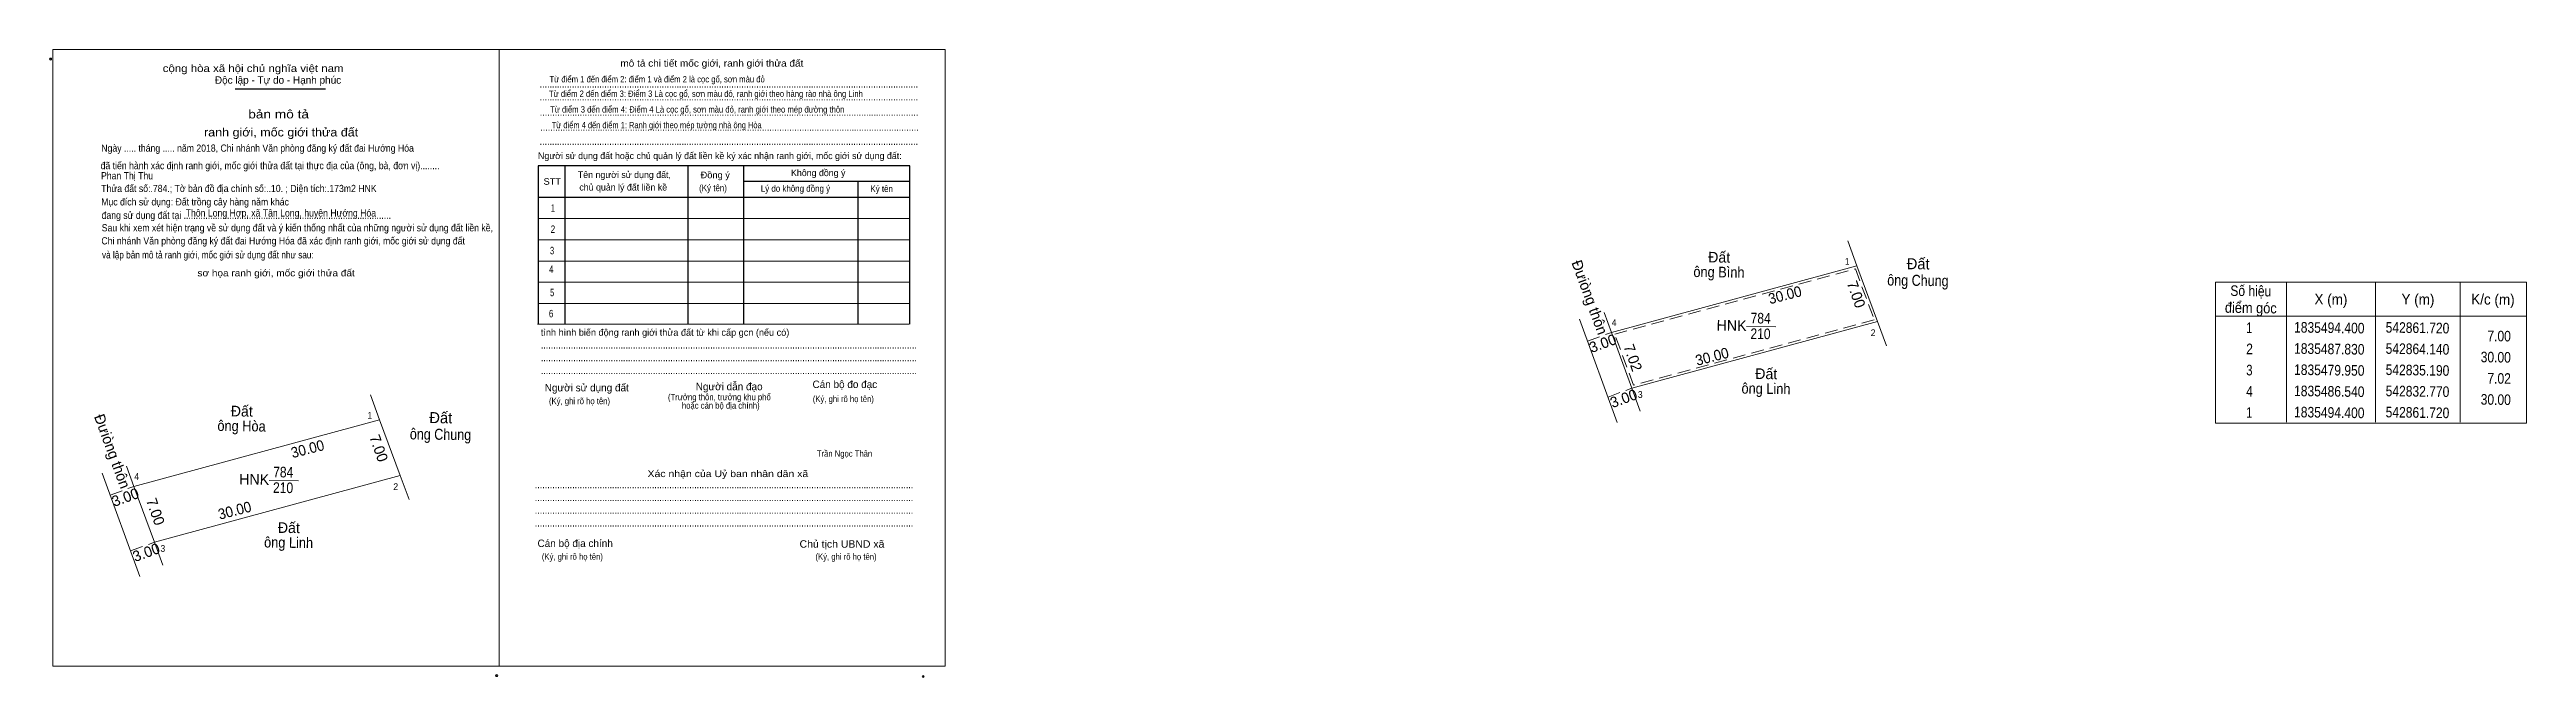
# Model space of a CAD drawing. Header units: metres. Extents: x 542476 to 542941, y 1835206 to 1835520.
# Drawn here: x 542648.7 to 542940.6, y 1835445.8 to 1835519.9 of the extents above; entities that cross this region are included whole.
import ezdxf
from ezdxf.enums import TextEntityAlignment as Align

# ---------------------------------------------------------------- set-up
doc = ezdxf.new("R2010")
doc.units = ezdxf.units.M
doc.header["$LTSCALE"] = 0.5
doc.header["$PDMODE"] = 32
doc.header["$PDSIZE"] = 0.25
doc.linetypes.add('MEDIUM_DASHED', pattern=[4.5, 3, -1.5])
for name, color, linetype, lineweight in [('1', 7, 'Continuous', 13), ('16', 7, 'Continuous', 25), ('2', 7, 'Continuous', 13), ('42', 7, 'Continuous', 13), ('63', 7, 'Continuous', 13)]:
    doc.layers.add(name, color=color, linetype=linetype, lineweight=lineweight)

msp = doc.modelspace()

# ---------------------------------------------------------------- texts
at = {"layer": '1'}
for p in [(542846.9315, 1835486.7359), (542672.7715, 1835468.5759), (542672.7715, 1835468.5759)]:
    msp.add_text('HNK', height=1.25, rotation=359.216, dxfattribs=at).set_placement(p, align=Align.CENTER)
at = {"layer": '1', "width": 0.85}
for s, p in [('784', (542850.3565, 1835487.5935)), ('210', (542850.3365, 1835485.7535)), ('784', (542676.1965, 1835469.4335)), ('784', (542676.1965, 1835469.4335)), ('210', (542676.1765, 1835467.5935)), ('210', (542676.1765, 1835467.5935))]:
    msp.add_text(s, height=1.25, rotation=359.216, dxfattribs=at).set_placement(p, align=Align.CENTER)
at = {"layer": '16'}
for s, width, p in [('Ngày ..... tháng ..... năm 2018, Chi nhánh Văn phòng đăng ký đất đai Hướng Hóa', 0.9, (542654.76, 1835507.86)), (' đã tiến hành xác định ranh giới, mốc giới thửa đất tại thực địa của (ông, bà, đơn vị)........', 0.9, (542654.39, 1835505.8)), ('Phan Thị Thu', 0.9, (542654.72, 1835504.6)), ('Thửa đất số:.784.; Tờ bản đồ địa chính số:..10. ; Diện tích:.173m2 HNK', 0.9, (542654.75, 1835503.1)), ('Mục đích sử dụng: Đất trồng cây hàng năm khác', 0.9, (542654.75, 1835501.52)), ('đang sử dụng đất tại ......................................................................................', 0.9, (542654.79, 1835499.94)), (' Thôn Long Hợp, xã Tân Long, huyện Hướng Hóa', 0.9, (542664.42, 1835500.21)), ('Chi nhánh Văn phòng đăng ký đất đai Hướng Hóa đã xác định ranh giới, mốc giới sử dụng đất', 0.9, (542654.77, 1835496.92)), ('Sau khi xem xét hiện trạng về sử dụng đất và ý kiến thống nhất của những người sử dụng đất liền kề,', 0.9, (542654.81, 1835498.46)), (' và lập bản mô tả ranh giới, mốc giới sử dụng đất như sau:', 0.85, (542654.57, 1835495.27))]:
    msp.add_text(s, height=0.85, dxfattribs=dict(at, width=width)).set_placement(p)
at = {"layer": '2'}
for s, height, width, p in [('cộng hòa xã hội chủ nghĩa việt nam', 0.8779, 1.15, (542662, 1835517.26)), ('........................................................................................................................................................', 0.8779, 0.9, (542706.42, 1835515.42)), ('Từ điểm 2 đến điểm 3: Điểm 3 Là cọc gổ, sơn màu đỏ, ranh giới theo hàng rào nhà ông Linh', 0.75, 0.9, (542707.52, 1835514.33)), ('Từ điểm 1 đến điểm 2: điểm 1 và điểm 2 là cọc gổ, sơn màu đỏ', 0.75, 0.9, (542707.59, 1835516.04)), ('........................................................................................................................................................', 0.8779, 0.9, (542706.42, 1835513.92)), ('........................................................................................................................................................', 0.8779, 0.9, (542706.45, 1835512.1)), ('Từ điểm 3 đến điểm 4: Điểm 4 Là cọc gổ, sơn màu đỏ, ranh giới theo mép đường thôn', 0.75, 0.9, (542707.66, 1835512.48)), ('Từ điểm 4 đến điểm 1: Ranh giới theo mép tường nhà ông Hòa', 0.75, 0.85, (542707.86, 1835510.63)), ('........................................................................................................................................................', 0.8779, 0.9, (542706.42, 1835508.67)), ('........................................................................................................................................................', 0.8779, 0.9, (542706.5, 1835510.33)), ('Đồng ý', 0.7776, 1.05, (542725.4, 1835504.73)), ('STT', 0.7776, 1.05, (542706.89, 1835503.96)), ('(Ký tên)', 0.7776, 0.9, (542725.23, 1835503.2)), ('Lý do không đồng ý', 0.7776, 0.9, (542732.5, 1835503.13)), ('Ký tên', 0.7776, 0.9, (542745.42, 1835503.1)), ('.......................................................................................................................................................', 0.8779, 0.9, (542706.57, 1835484.64)), ('.......................................................................................................................................................', 0.8779, 0.9, (542706.57, 1835483.13)), ('.......................................................................................................................................................', 0.8779, 0.9, (542706.57, 1835481.62)), ('(Ký, ghi rõ họ tên)', 0.7525, 0.9, (542738.63, 1835478.32)), ('(Ký, ghi rõ họ tên)', 0.7525, 0.9, (542707.53, 1835478.07)), ('Trần Ngọc Thân', 0.75, 0.9, (542739.11, 1835471.87)), ('........................................................................................................................................................', 0.8779, 0.9, (542705.86, 1835468.15)), ('........................................................................................................................................................', 0.8779, 0.9, (542705.86, 1835466.64)), ('........................................................................................................................................................', 0.8779, 0.9, (542705.86, 1835465.14)), ('........................................................................................................................................................', 0.8779, 0.9, (542705.86, 1835463.64)), ('Chủ tịch UBND xã', 0.878, 1.05, (542737.07, 1835461.14)), ('(Ký, ghi rõ họ tên)', 0.7525, 0.9, (542706.69, 1835459.71)), ('(Ký, ghi rõ họ tên)', 0.7525, 0.9, (542738.95, 1835459.71))]:
    msp.add_text(s, height=height, dxfattribs=dict(at, width=width)).set_placement(p)
for s, height, width, p in [('mô tả chi tiết mốc giới, ranh giới thửa đất', 0.8026, 1.1, (542726.73, 1835517.9)), ('bản mô tả', 1.003, 1.2, (542675.66, 1835511.79)), ('ranh giới, mốc giới thửa đất', 1.003, 1.1, (542675.955, 1835509.66)), ('1', 0.8779, 0.65, (542707.99, 1835500.78)), ('3', 0.878, 0.75, (542707.895, 1835495.76)), ('2', 0.8779, 0.8, (542707.995, 1835498.28)), ('sơ họa ranh giới, mốc giới thửa đất', 0.8026, 1.1, (542675.365, 1835493.15)), ('4', 0.878, 0.8, (542707.795, 1835493.56)), ('5', 0.878, 0.75, (542707.9, 1835490.81)), ('6', 0.878, 0.8, (542707.785, 1835488.32)), ('(Trưởng thôn, trưởng khu phố', 0.7525, 0.9, (542727.615, 1835478.54)), ('hoặc cán bộ địa chính)', 0.7525, 0.9, (542727.785, 1835477.54)), ('Xác nhận của Uỷ ban nhân dân xã', 0.803, 1.15, (542728.62, 1835469.47))]:
    msp.add_text(s, height=height, dxfattribs=dict(at, width=width)).set_placement(p, align=Align.CENTER)
for s, height, p in [('Độc lập - Tự do - Hạnh phúc', 0.8779, (542668.15, 1835515.88)), ('Người sử dụng đất hoặc chủ quản lý đất liền kề ký xác nhận ranh giới, mốc giới sử dụng đất:', 0.7776, (542706.24, 1835506.99)), ('Tên người sử dụng đất,', 0.7776, (542710.93, 1835504.76)), ('Không đồng ý', 0.7776, (542736.06, 1835504.98)), ('chủ quản lý đất liền kề', 0.7776, (542711.11, 1835503.28)), ('tình hình biến động ranh giới thửa đất từ khi cấp gcn (nếu có)', 0.8026, (542706.57, 1835486.14)), ('Người sử dụng đất', 0.878, (542707.03, 1835479.58)), ('Người dẫn đạo', 0.8775, (542724.83, 1835479.72)), ('Cán bộ đo đạc', 0.876, (542738.6, 1835479.98)), ('Cán bộ địa chính', 0.878, (542706.18, 1835461.22))]:
    msp.add_text(s, height=height, dxfattribs=at).set_placement(p)
at = {"layer": '63'}
for s, height, rotation, p in [('Đưiòng thôn', 1.25, 290.127, (542829.6234, 1835490.4651)), ('Đất', 1.25, 359.216, (542845.4665, 1835494.7838)), ('Đất', 1.3, 359.216, (542868.9261, 1835493.9831)), ('7.00', 1.25, 289.437, (542861.0407, 1835490.8279)), ('3.00', 1.25, 20.065, (542831.9657, 1835484.6609)), ('7.02', 1.25, 289.381, (542834.7174, 1835483.3524)), ('Đất', 1.25, 359.216, (542851.0165, 1835481.0338)), ('3.00', 1.25, 20.065, (542834.4257, 1835478.1609)), ('Đưiòng thôn', 1.25, 290.127, (542655.4634, 1835472.3051)), ('Đưiòng thôn', 1.25, 290.127, (542655.4634, 1835472.3051)), ('Đất', 1.25, 359.216, (542671.3065, 1835476.6238)), ('Đất', 1.3, 359.216, (542694.7661, 1835475.8231)), ('Đất', 1.3, 359.216, (542694.7661, 1835475.8231)), ('7.00', 1.25, 289.437, (542686.8806, 1835472.6679)), ('7.00', 1.25, 289.437, (542686.8807, 1835472.6679)), ('3.00', 1.25, 20.065, (542657.8057, 1835466.5009)), ('3.00', 1.249, 20.065, (542657.8057, 1835466.5009)), ('7.00', 1.25, 289.381, (542660.5591, 1835465.1874)), ('3.00', 1.25, 20.065, (542660.2656, 1835460.0009)), ('3.00', 1.25, 20.065, (542660.2657, 1835460.0009)), ('Đất', 1.25, 359.216, (542676.8565, 1835462.8738)), ('Đất', 1.25, 359.216, (542676.8565, 1835462.8738))]:
    msp.add_text(s, height=height, rotation=rotation, dxfattribs=at).set_placement(p, align=Align.CENTER)
for s, height, rotation, width, p in [('ông Bình', 1.25, 359.216, 0.9, (542845.4415, 1835493.0394)), ('30.00', 1.25, 14.406, 0.95, (542853.3845, 1835490.3518)), ('ông Chung', 1.3, 359.216, 0.85, (542868.8961, 1835492.0293)), ('Số hiệu', 1.25, 359.216, 0.85, (542908.1365, 1835490.8171)), ('X (m)', 1.25, 359.216, 0.95, (542917.5865, 1835489.8236)), ('Y (m)', 1.25, 359.216, 0.95, (542927.8415, 1835489.8236)), ('K/c (m)', 1.25, 359.216, 0.95, (542936.6815, 1835489.8155)), ('điểm góc', 1.25, 359.216, 0.9, (542908.1365, 1835488.819)), (' 2', 1.25, 359.216, 0.85, (542907.7915, 1835483.9719)), (' 1', 1.25, 359.216, 0.75, (542907.7865, 1835486.4728)), ('1835494.400', 1.25, 359.216, 0.85, (542917.3865, 1835486.4715)), ('1835487.830', 1.25, 359.216, 0.85, (542917.3865, 1835483.9715)), ('542861.720', 1.25, 359.216, 0.85, (542927.7865, 1835486.4671)), ('542864.140', 1.25, 359.216, 0.85, (542927.7865, 1835483.9671)), ('30.00', 1.25, 14.443, 0.95, (542844.7941, 1835483.093)), (' 3', 1.25, 359.216, 0.8, (542907.7815, 1835481.4723)), ('1835479.950', 1.25, 359.216, 0.85, (542917.3865, 1835481.4715)), ('542835.190', 1.25, 359.216, 0.85, (542927.7865, 1835481.4671)), ('ông Linh', 1.25, 359.216, 0.9, (542850.9865, 1835479.2893)), (' 4', 1.25, 359.216, 0.85, (542907.7865, 1835478.9718)), ('1835486.540', 1.25, 359.216, 0.85, (542917.3865, 1835478.9715)), ('542832.770', 1.25, 359.216, 0.85, (542927.7865, 1835478.9671)), ('ông Hòa', 1.25, 359.216, 0.9, (542671.2815, 1835474.8818)), (' 1', 1.25, 359.216, 0.75, (542907.7865, 1835476.4728)), ('1835494.400', 1.25, 359.216, 0.85, (542917.3865, 1835476.4715)), ('542861.720', 1.25, 359.216, 0.85, (542927.7865, 1835476.4671)), ('30.00', 1.25, 14.406, 0.95, (542679.2245, 1835472.1918)), ('30.00', 1.25, 14.406, 0.95, (542679.2245, 1835472.1918)), ('ông Chung', 1.3, 359.216, 0.85, (542694.7361, 1835473.8693)), ('ông Chung', 1.3, 359.216, 0.85, (542694.7361, 1835473.8693)), ('30.00', 1.25, 14.443, 0.95, (542670.6341, 1835464.933)), ('30.00', 1.25, 14.443, 0.95, (542670.6341, 1835464.933)), ('ông Linh', 1.25, 359.216, 0.9, (542676.8265, 1835461.1293)), ('ông Linh', 1.25, 359.216, 0.9, (542676.8265, 1835461.1293))]:
    msp.add_text(s, height=height, rotation=rotation, dxfattribs=dict(at, width=width)).set_placement(p, align=Align.CENTER)
for s, height, width, p in [(' 1', 0.8, 0.9, (542860.8291, 1835494.5191)), (' 4', 0.8, 0.95, (542833.3691, 1835487.2985)), (' 2', 0.8, 0.95, (542863.8991, 1835486.0987)), ('7.00', 1.25, 0.85, (542938.7929, 1835485.4714)), ('30.00', 1.25, 0.85, (542938.7929, 1835482.9702)), (' 3', 0.8, 0.95, (542836.4491, 1835478.8085)), ('30.00', 1.25, 0.85, (542938.7929, 1835477.9702)), ('7.02', 1.25, 0.85, (542938.7929, 1835480.4715)), (' 1', 0.8, 0.9, (542686.6691, 1835476.3591)), (' 1', 0.8, 0.9, (542686.6691, 1835476.3591)), (' 4', 0.8, 0.95, (542659.2091, 1835469.1385)), (' 4', 0.8, 0.95, (542659.2091, 1835469.1385)), (' 2', 0.8, 0.95, (542689.7391, 1835467.9387)), (' 2', 0.8, 0.95, (542689.7391, 1835467.9387)), (' 3', 0.8, 0.95, (542662.2891, 1835460.6485)), (' 3', 0.8, 0.95, (542662.2891, 1835460.6485))]:
    msp.add_text(s, height=height, rotation=359.216, dxfattribs=dict(at, width=width)).set_placement(p, align=Align.RIGHT)

# ---------------------------------------------------------------- linework, layer by layer
at = {"layer": '1'}
for points in [[(542861.72, 1835494.4), (542864.14, 1835487.83), (542835.19, 1835479.95), (542832.77, 1835486.54)], [(542687.56, 1835476.24), (542689.98, 1835469.67), (542661.03, 1835461.79), (542658.61, 1835468.38)], [(542687.56, 1835476.24), (542689.98, 1835469.67), (542661.03, 1835461.79), (542658.61, 1835468.38)]]:
    msp.add_lwpolyline(points, close=True, dxfattribs=at)
at = {"layer": '1', "linetype": 'MEDIUM_DASHED'}
msp.add_lwpolyline([(542861.53, 1835494.04), (542863.75, 1835488.03), (542835.38, 1835480.31), (542833.16, 1835486.34)], close=True, dxfattribs=at)
at = {"layer": '2', "lineweight": 25}
for p, q in [((542670.53, 1835515.26), (542681.17, 1835515.26)), ((542709.39, 1835506.19), (542709.39, 1835487.51)), ((542723.9, 1835506.12), (542723.9, 1835487.51)), ((542730.45, 1835506.12), (542730.45, 1835487.51)), ((542706.24, 1835502.48), (542750.06, 1835502.48)), ((542730.45, 1835504.39), (542750.06, 1835504.39)), ((542743.92, 1835504.39), (542743.92, 1835487.51))]:
    msp.add_line(p, q, dxfattribs=at)
at = {"layer": '2'}
for p, q in [((542706.24, 1835499.97), (542750.06, 1835499.97)), ((542706.24, 1835497.47), (542750.06, 1835497.47)), ((542706.24, 1835494.96), (542750.06, 1835494.96)), ((542706.24, 1835492.45), (542750.06, 1835492.45)), ((542706.24, 1835489.94), (542750.06, 1835489.94)), ((542706.17, 1835487.51), (542749.99, 1835487.51))]:
    msp.add_line(p, q, dxfattribs=at)
for points in [[(542649.06, 1835519.92), (542701.66, 1835519.92), (542701.66, 1835447.17), (542649.06, 1835447.17)], [(542701.66, 1835519.92), (542754.25, 1835519.92), (542754.25, 1835447.17), (542701.66, 1835447.17)], [(542701.66, 1835519.92), (542754.25, 1835519.92), (542754.25, 1835447.17), (542701.66, 1835447.17)]]:
    msp.add_lwpolyline(points, close=True, dxfattribs=at)
at = {"layer": '2', "lineweight": 25}
msp.add_lwpolyline([(542750.06, 1835487.51), (542750.06, 1835506.19), (542706.24, 1835506.19), (542706.24, 1835487.51)], dxfattribs=at)
at = {"layer": '2'}
for p in [(542648.78, 1835518.79), (542701.37, 1835446.05), (542751.65, 1835445.95)]:
    msp.add_point(p, dxfattribs=at)
at = {"layer": '42'}
for p, q in [((542832.77, 1835486.54), (542861.72, 1835494.4)), ((542829.01, 1835488.09), (542833.47, 1835475.92)), ((542831.9, 1835488.9), (542832.77, 1835486.54)), ((542835.19, 1835479.95), (542864.14, 1835487.83)), ((542864.14, 1835487.83), (542865.19, 1835484.97)), ((542832.77, 1835486.54), (542835.19, 1835479.95)), ((542835.19, 1835479.95), (542836.18, 1835477.24)), ((542658.61, 1835468.38), (542687.56, 1835476.24)), ((542658.61, 1835468.38), (542687.56, 1835476.24)), ((542657.74, 1835470.74), (542658.61, 1835468.38)), ((542657.74, 1835470.74), (542658.61, 1835468.38)), ((542654.85, 1835469.93), (542659.31, 1835457.76)), ((542654.85, 1835469.93), (542659.31, 1835457.76)), ((542658.61, 1835468.38), (542661.03, 1835461.79)), ((542658.61, 1835468.38), (542661.03, 1835461.79)), ((542661.03, 1835461.79), (542689.98, 1835469.67)), ((542661.03, 1835461.79), (542689.98, 1835469.67)), ((542689.98, 1835469.67), (542691.03, 1835466.81)), ((542689.98, 1835469.67), (542691.03, 1835466.81)), ((542661.03, 1835461.79), (542662.02, 1835459.08)), ((542661.03, 1835461.79), (542662.02, 1835459.08))]:
    msp.add_line(p, q, dxfattribs=at)
for points in [[(542860.64, 1835497.33), (542861.72, 1835494.4), (542864.14, 1835487.83)], [(542686.48, 1835479.17), (542687.56, 1835476.24), (542689.98, 1835469.67)], [(542686.48, 1835479.17), (542687.56, 1835476.24), (542689.98, 1835469.67)]]:
    msp.add_lwpolyline(points, dxfattribs=at)
at = {"layer": '63'}
for p, q in [((542903.97, 1835492.45), (542940.64, 1835492.45)), ((542903.97, 1835492.45), (542903.97, 1835475.82)), ((542912.34, 1835492.44), (542912.34, 1835475.94)), ((542922.84, 1835492.44), (542922.84, 1835475.94)), ((542932.84, 1835492.44), (542932.84, 1835475.94)), ((542940.64, 1835492.45), (542940.64, 1835475.82)), ((542903.97, 1835488.44), (542940.64, 1835488.44)), ((542848.69, 1835487.24), (542852.17, 1835487.2)), ((542903.97, 1835475.82), (542940.64, 1835475.82)), ((542674.53, 1835469.08), (542678.01, 1835469.04)), ((542674.53, 1835469.08), (542678.01, 1835469.04))]:
    msp.add_line(p, q, dxfattribs=at)
at = {"layer": '63', "linetype": 'MEDIUM_DASHED'}
for p, q in [((542829.95, 1835485.51), (542832.77, 1835486.54)), ((542832.37, 1835478.92), (542835.19, 1835479.95)), ((542655.79, 1835467.35), (542658.61, 1835468.38)), ((542655.79, 1835467.35), (542658.61, 1835468.38)), ((542658.21, 1835460.76), (542661.03, 1835461.79)), ((542658.21, 1835460.76), (542661.03, 1835461.79))]:
    msp.add_line(p, q, dxfattribs=at)

msp.set_redraw_order([(e.dxf.handle, doc.entitydb.next_handle()) for e in msp.query("TEXT MTEXT ATTDEF DIMENSION ARC_DIMENSION")])  # texts and dimensions are drawn at this point

doc.saveas('drawing.dxf')
